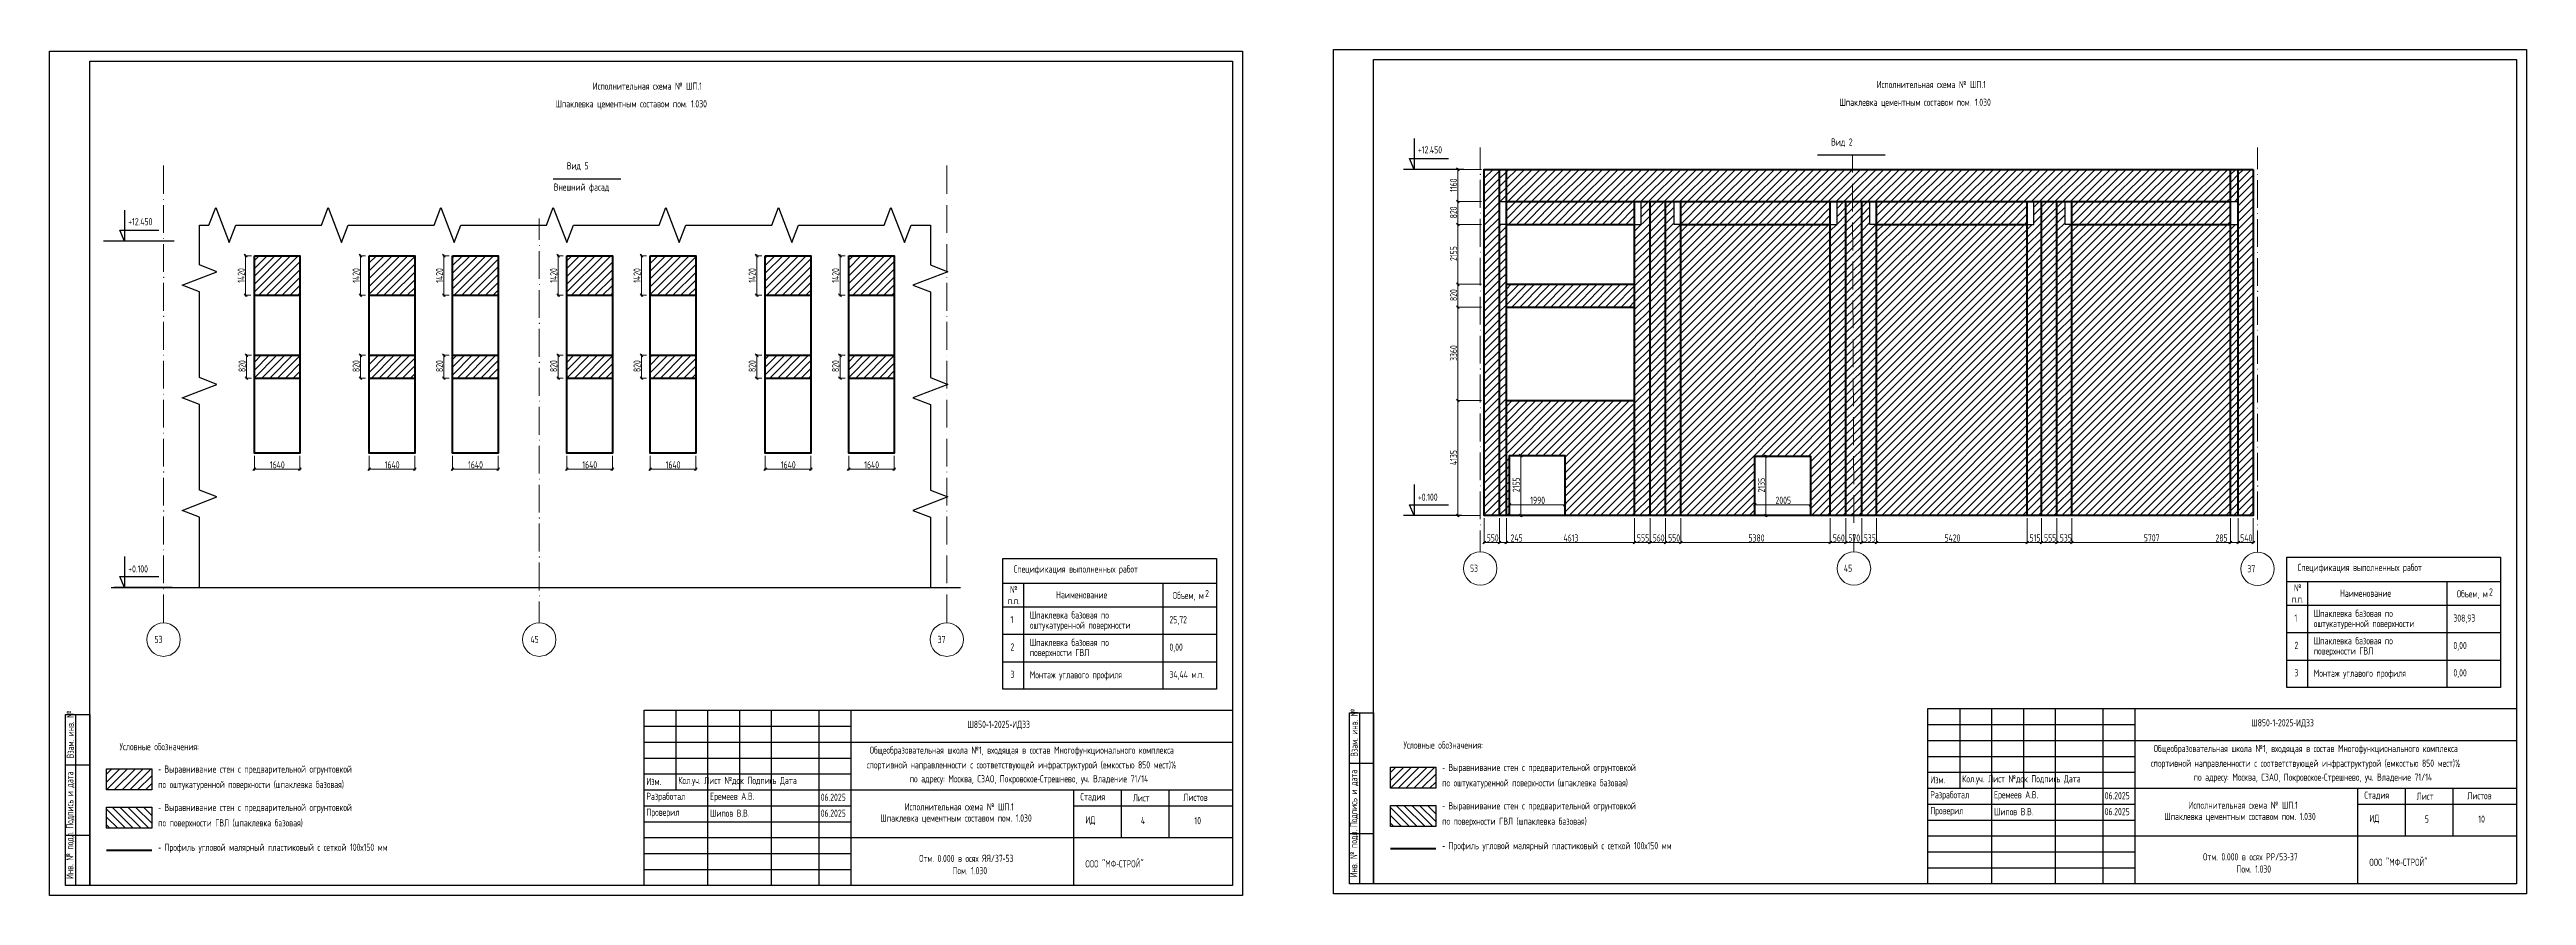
# Model space of a CAD drawing. Header units: millimetres. Extents: x 0 to 258, y 0 to 17.
# Drawn here: x 79.5 to 127.87, y 0.1 to 16.6 of the extents above; entities that cross this region are included whole.
import ezdxf

# ---------------------------------------------------------------- set-up
doc = ezdxf.new("R2010")
doc.units = ezdxf.units.MM
doc.layers.add('PDF _0', color=7, linetype='Continuous')
doc.layers.add('PDF _Текст', color=7, linetype='Continuous')
doc.layers.add('PDF _Оси-1', color=7, linetype='Continuous', true_color=0xaaaaaa)
doc.layers.add('PDF _Оси-3', color=7, linetype='Continuous', true_color=0x989898)
doc.styles.get("Standard").update_dxf_attribs({"font": 'ГОСТ тип А.ttf', "width": 0.8})

msp = doc.modelspace()

# ---------------------------------------------------------------- texts
at = {"layer": 'PDF _Текст', "char_height": 0.14, "attachment_point": 4}
for s, insert in [('Исполнительная схема № ШП.1', (115.18, 15.917)), ('Шпаклевка цементным составом пом. 1.030', (89.38, 15.521)), ('Исполнительная схема № ШП.1', (90.107, 15.886)), ('Шпаклевка цементным составом пом. 1.030', (114.452, 15.552)), ('+12.450', (106.221, 14.643)), ('Вид 2', (114.29, 14.784)), ('Вид 5', (89.6, 14.32)), ('Внешний фасад', (89.347, 13.897)), ('+12.450', (81.037, 13.242)), ('1640', (83.802, 8.497)), ('1640', (86.045, 8.497)), ('1640', (87.673, 8.497)), ('1640', (89.903, 8.497)), ('1640', (91.531, 8.497)), ('1640', (93.78, 8.497)), ('1640', (95.408, 8.497)), ('+0.100', (106.221, 7.866)), ('1990', (108.414, 7.805)), ('2005', (113.204, 7.805)), ('550', (107.564, 7.069)), ('245', (108.031, 7.069)), ('4613', (109.063, 7.069)), ('555 560 550', (110.498, 7.069)), ('5380', (112.677, 7.069)), ('560 570 535', (114.324, 7.069)), ('5420', (116.505, 7.069)), ('515 555 535', (118.165, 7.069)), ('5707', (120.396, 7.071)), ('285', (121.796, 7.069)), ('540', (122.28, 7.069)), ('+0.100', (81.037, 6.465)), ('Спецификация выполненных работ', (98.325, 6.445)), ('Спецификация выполненных работ', (123.398, 6.476)), ('п.п.', (98.212, 5.847)), ('№', (98.254, 6.065)), ('Наименование', (99.155, 5.96)), ('Объем, м', (101.434, 5.932)), ('2', (102.065, 5.985)), ('п.п.', (123.285, 5.879)), ('№', (123.327, 6.096)), ('Наименование', (124.227, 5.991)), ('Объем, м', (126.507, 5.963)), ('2', (127.138, 6.016)), ('1', (98.265, 5.478)), ('оштукатуренной поверхности', (98.642, 5.349)), ('Шпаклевка базовая по', (98.642, 5.567)), ('25,72', (101.369, 5.459)), ('1', (123.338, 5.509)), ('оштукатуренной поверхности', (123.715, 5.381)), ('Шпаклевка базовая по', (123.715, 5.599)), ('308,93', (126.442, 5.49)), ('2', (98.265, 4.943)), ('поверхности ГВЛ', (98.642, 4.815)), ('Шпаклевка базовая по', (98.642, 5.032)), ('0,00', (101.369, 4.924)), ('2', (123.338, 4.974)), ('поверхности ГВЛ', (123.715, 4.846)), ('Шпаклевка базовая по', (123.715, 5.064)), ('0,00', (126.442, 4.955)), ('3', (98.265, 4.408)), ('Монтаж углавого профиля', (98.642, 4.38)), ('34,44 м.п.', (101.369, 4.389)), ('3', (123.338, 4.439)), ('Монтаж углавого профиля', (123.715, 4.411)), ('0,00', (126.442, 4.421)), ('Ш850‐1‐2025‐ИД33', (97.423, 3.418)), ('Ш850‐1‐2025‐ИД33', (122.495, 3.449)), ('Условные обозначения:', (80.867, 2.998)), ('Общеобразовательная школа №1, входящая в состав Многофункционального комплекса', (95.515, 2.911)), ('Условные обозначения:', (105.94, 3.029)), ('Общеобразовательная школа №1, входящая в состав Многофункционального комплекса', (120.588, 2.942)), ('‐ Выравнивание стен с предварительной огрунтовкой', (81.622, 2.541)), ('спортивной направленности с соответствующей инфраструктурой (емкостью 850 мест)½', (95.46, 2.623)), ('по адресу: Москва, СЗАО, Покровское‐Стрешнево, уч. Владение 71/14', (96.297, 2.352)), ('‐ Выравнивание стен с предварительной огрунтовкой', (106.695, 2.573)), ('Изм.', (116.226, 2.352)), ('Кол.уч. Лист №док Подпись Дата', (116.849, 2.352)), ('спортивной направленности с соответствующей инфраструктурой (емкостью 850 мест)½', (120.533, 2.655)), ('по адресу: Москва, СЗАО, Покровское‐Стрешнево, уч. Владение 71/14', (121.37, 2.384)), ('по оштукатуренной поверхности (шпаклевка базовая)', (81.622, 2.241)), ('Изм.', (91.154, 2.32)), ('Разработал', (91.154, 2.01)), ('Кол.уч. Лист №док Подпись Дата', (91.777, 2.32)), ('Еремеев А.В.', (92.396, 2.01)), ('06.2025', (94.559, 2.01)), ('Стадия', (99.63, 2.01)), ('Лист', (100.653, 1.999)), ('Листов', (101.64, 2.01)), ('по оштукатуренной поверхности (шпаклевка базовая)', (106.695, 2.273)), ('Разработал', (116.226, 2.041)), ('Еремеев А.В.', (117.469, 2.041)), ('06.2025', (119.632, 2.041)), ('Стадия', (124.703, 2.041)), ('Лист', (125.725, 2.031)), ('Листов', (126.713, 2.041)), ('‐ Выравнивание стен с предварительной огрунтовкой', (81.622, 1.793)), ('по поверхности ГВЛ (шпаклевка базовая)', (81.622, 1.492)), ('Проверил', (91.154, 1.699)), ('Шипов В.В.', (92.396, 1.699)), ('06.2025', (94.559, 1.699)), ('Шпаклевка цементным составом пом. 1.030', (95.723, 1.586)), ('Исполнительная схема № ШП.1', (96.198, 1.824)), ('ИД', (99.728, 1.554)), ('4', (100.811, 1.554)), ('10', (101.856, 1.554)), ('‐ Выравнивание стен с предварительной огрунтовкой', (106.695, 1.824)), ('по поверхности ГВЛ (шпаклевка базовая)', (106.695, 1.524)), ('Проверил', (116.226, 1.73)), ('Шипов В.В.', (117.469, 1.73)), ('06.2025', (119.632, 1.73)), ('Шпаклевка цементным составом пом. 1.030', (120.796, 1.617)), ('Исполнительная схема № ШП.1', (121.27, 1.855)), ('ИД', (124.801, 1.585)), ('5', (125.884, 1.585)), ('10', (126.928, 1.585)), ('‐ Профиль угловой малярный пластиковый с сеткой 100х150 мм', (81.622, 1.015)), ('‐ Профиль угловой малярный пластиковый с сеткой 100х150 мм', (106.695, 1.047)), ('Отм. 0.000 в осях ЯЯ/37‐53', (96.481, 0.817)), ('Пом. 1.030', (97.133, 0.579)), ('ООО "МФ‐СТРОЙ"', (99.728, 0.711)), ('Отм. 0.000 в осях РР/53‐37', (121.553, 0.848)), ('Пом. 1.030', (122.206, 0.61)), ('ООО "МФ‐СТРОЙ"', (124.801, 0.742))]:
    msp.add_mtext(s, dxfattribs=dict(at, insert=insert))
at = {"layer": 'PDF _Текст', "char_height": 0.14, "attachment_point": 4, "rotation": 90}
for s, insert in [('1160', (106.916, 13.821)), ('820', (106.916, 13.306)), ('2155', (106.916, 12.474)), ('1420', (83.243, 12.049)), ('1420', (85.486, 12.049)), ('1420', (87.114, 12.049)), ('1420', (89.344, 12.049)), ('1420', (90.972, 12.049)), ('1420', (93.221, 12.049)), ('1420', (94.849, 12.049)), ('820', (106.916, 11.692)), ('3360', (106.916, 10.524)), ('820', (83.259, 10.307)), ('820', (85.486, 10.307)), ('820', (87.114, 10.307)), ('820', (89.344, 10.307)), ('820', (90.972, 10.307)), ('820', (93.221, 10.307)), ('820', (94.849, 10.307)), ('4135', (106.916, 8.492)), ('2155', (108.141, 7.962)), ('2135', (112.93, 7.957)), ('Взам. инв. №', (79.905, 2.769)), ('Взам. инв. №', (104.977, 2.801)), ('Подпись и дата', (79.905, 1.396)), ('Подпись и дата', (104.977, 1.428)), ('Инв. № подл.', (79.905, 0.416)), ('Инв. № подл.', (104.977, 0.447))]:
    msp.add_mtext(s, dxfattribs=dict(at, insert=insert))
at = {"layer": 'PDF _Текст', "color": 253, "true_color": 0xaaaaaa, "char_height": 0.14, "attachment_point": 4}
for s, insert in [('53', (107.238, 6.478)), ('45', (114.539, 6.478)), ('37', (122.418, 6.47)), ('53', (81.549, 5.09)), ('45', (88.89, 5.09)), ('37', (96.843, 5.09))]:
    msp.add_mtext(s, dxfattribs=dict(at, insert=insert))

# ---------------------------------------------------------------- linework, layer by layer
at = {"layer": 'PDF _0', "lineweight": 25}
for points in [[(79.499, 16.567), (102.796, 16.567), (102.796, 0.095), (79.499, 0.095)], [(104.572, 16.599), (127.868, 16.599), (127.868, 0.127), (104.572, 0.127)], [(80.284, 16.371), (102.599, 16.371), (102.599, 0.291), (80.284, 0.291)], [(105.356, 16.403), (127.672, 16.403), (127.672, 0.323), (105.356, 0.323)], [(102.287, 4.121), (98.116, 4.121), (98.116, 6.666), (102.287, 6.666)], [(127.359, 4.153), (123.188, 4.153), (123.188, 6.698), (127.359, 6.698)], [(79.813, 3.625), (80.284, 3.625), (80.284, 0.291), (79.813, 0.291)], [(91.108, 3.708), (102.599, 3.708), (102.599, 0.291), (91.108, 0.291)], [(104.886, 3.656), (105.356, 3.656), (105.356, 0.323), (104.886, 0.323)], [(116.18, 3.739), (127.672, 3.739), (127.672, 0.323), (116.18, 0.323)], [(80.61, 2.567), (81.495, 2.567), (81.495, 2.155), (80.61, 2.155)], [(105.683, 2.599), (106.568, 2.599), (106.568, 2.186), (105.683, 2.186)], [(80.61, 1.819), (81.495, 1.819), (81.495, 1.406), (80.61, 1.406)], [(105.683, 1.85), (106.568, 1.85), (106.568, 1.437), (105.683, 1.437)]]:
    msp.add_lwpolyline(points, close=True, dxfattribs=at)
for points in [[(106.148, 14.865), (106.148, 14.262), (106.057, 14.473), (106.819, 14.473)], [(114.021, 14.543), (115.346, 14.543)], [(89.331, 14.079), (90.656, 14.079)], [(107.12, 14.262), (105.939, 14.262)], [(107.949, 13.188), (107.816, 13.188), (107.816, 13.633), (107.949, 13.633)], [(110.452, 13.188), (110.582, 13.188), (110.582, 13.633)], [(111.355, 13.188), (111.225, 13.188), (111.225, 13.633)], [(114.274, 13.188), (114.405, 13.188), (114.405, 13.633)], [(115.178, 13.188), (115.048, 13.188), (115.048, 13.633)], [(118.119, 13.188), (118.249, 13.188), (118.249, 13.633)], [(118.99, 13.188), (118.859, 13.188), (118.859, 13.633)], [(122.086, 13.633), (122.241, 13.633)], [(80.964, 13.464), (80.964, 12.861), (80.872, 13.072), (81.634, 13.072)], [(82.428, 6.106), (82.428, 7.478), (82.088, 7.608), (82.769, 7.87), (82.428, 8), (82.428, 8.304), (82.428, 9.675), (82.088, 9.806), (82.769, 10.067), (82.428, 10.198), (82.428, 10.501), (82.428, 11.873), (82.088, 12.004), (82.769, 12.265), (82.428, 12.396), (82.428, 13.176), (82.613, 13.176), (82.744, 13.517), (83.005, 12.836), (83.136, 13.176), (84.508, 13.176), (84.811, 13.176), (84.942, 13.517), (85.203, 12.836), (85.334, 13.176), (86.705, 13.176), (87.009, 13.176), (87.139, 13.517), (87.401, 12.836), (87.531, 13.176), (88.903, 13.176), (89.206, 13.176), (89.337, 13.517), (89.598, 12.836), (89.729, 13.176), (91.101, 13.176), (91.404, 13.176), (91.535, 13.517), (91.796, 12.836), (91.927, 13.176), (93.299, 13.176), (93.602, 13.176), (93.733, 13.517), (93.994, 12.836), (94.125, 13.176), (95.496, 13.176), (95.8, 13.176), (95.93, 13.517), (96.192, 12.836), (96.322, 13.176), (96.7, 13.176), (96.7, 12.396), (97.04, 12.265), (96.359, 12.004), (96.7, 11.873), (96.7, 10.501), (96.7, 10.198), (97.04, 10.067), (96.359, 9.806), (96.7, 9.675), (96.7, 8.304), (96.7, 8), (97.04, 7.87), (96.359, 7.608), (96.7, 7.478), (96.7, 6.106)], [(122.086, 13.188), (122.241, 13.188)], [(81.936, 12.861), (80.551, 12.861)], [(106.148, 8.11), (106.148, 7.507), (106.057, 7.717), (106.819, 7.717)], [(107.081, 7.507), (105.939, 7.507)], [(114.578, 7.507), (114.887, 7.507)], [(80.964, 6.709), (80.964, 6.106), (80.872, 6.316), (81.634, 6.316)], [(80.704, 6.106), (97.291, 6.106)], [(81.897, 6.106), (80.754, 6.106)], [(98.116, 6.186), (102.287, 6.186)], [(98.519, 6.186), (98.519, 4.121)], [(101.239, 6.186), (101.239, 4.121)], [(123.188, 6.217), (127.359, 6.217)], [(123.591, 6.217), (123.591, 4.153)], [(126.311, 6.217), (126.311, 4.153)], [(98.116, 5.726), (102.287, 5.726)], [(123.188, 5.757), (127.359, 5.757)], [(98.116, 5.191), (102.287, 5.191)], [(123.188, 5.222), (127.359, 5.222)], [(98.116, 4.656), (102.287, 4.656)], [(123.188, 4.687), (127.359, 4.687)], [(80.009, 3.625), (80.009, 0.291)], [(91.108, 3.397), (95.145, 3.397)], [(91.729, 3.708), (91.729, 2.155)], [(92.35, 3.708), (92.35, 0.291)], [(92.971, 3.708), (92.971, 2.155)], [(93.592, 3.708), (93.592, 0.291)], [(94.524, 3.708), (94.524, 0.291)], [(95.145, 3.708), (95.145, 0.291)], [(105.082, 3.656), (105.082, 0.323)], [(116.18, 3.429), (120.218, 3.429)], [(116.802, 3.739), (116.802, 2.186)], [(117.423, 3.739), (117.423, 0.323)], [(118.044, 3.739), (118.044, 2.186)], [(118.665, 3.739), (118.665, 0.323)], [(119.597, 3.739), (119.597, 0.323)], [(120.218, 3.739), (120.218, 0.323)], [(91.108, 3.087), (102.599, 3.087)], [(116.18, 3.118), (127.672, 3.118)], [(79.813, 2.644), (80.284, 2.644)], [(91.108, 2.776), (95.145, 2.776)], [(91.108, 2.465), (95.145, 2.465)], [(104.886, 2.676), (105.356, 2.676)], [(116.18, 2.807), (120.218, 2.807)], [(116.18, 2.497), (120.218, 2.497)], [(91.108, 2.155), (102.599, 2.155)], [(99.494, 2.155), (99.494, 0.291)], [(100.425, 2.155), (100.425, 1.223)], [(101.357, 2.155), (101.357, 1.223)], [(116.18, 2.186), (127.672, 2.186)], [(124.566, 2.186), (124.566, 0.323)], [(125.498, 2.186), (125.498, 1.255)], [(126.43, 2.186), (126.43, 1.255)], [(91.108, 1.844), (95.145, 1.844)], [(91.108, 1.534), (95.145, 1.534)], [(99.494, 1.844), (102.599, 1.844)], [(116.18, 1.876), (120.218, 1.876)], [(116.18, 1.565), (120.218, 1.565)], [(124.566, 1.876), (127.672, 1.876)], [(79.813, 1.272), (80.284, 1.272)], [(91.108, 1.223), (102.599, 1.223)], [(104.886, 1.303), (105.356, 1.303)], [(116.18, 1.255), (127.672, 1.255)], [(91.108, 0.912), (95.145, 0.912)], [(91.108, 0.602), (95.145, 0.602)], [(116.18, 0.944), (120.218, 0.944)], [(116.18, 0.633), (120.218, 0.633)]]:
    msp.add_lwpolyline(points, dxfattribs=at)
at = {"layer": 'PDF _0', "lineweight": 13}
for points in [[(107.029, 14.235), (106.975, 14.29)], [(107.463, 14.262), (106.981, 14.262)], [(107.002, 13.611), (107.002, 14.284)], [(107.002, 13.655), (107.002, 13.166)], [(107.002, 13.21), (107.002, 11.997)], [(83.357, 12.549), (83.302, 12.604)], [(83.444, 12.576), (83.308, 12.576)], [(83.329, 12.598), (83.329, 11.784)], [(85.6, 12.549), (85.546, 12.604)], [(85.672, 12.576), (85.551, 12.576)], [(85.573, 12.598), (85.573, 11.784)], [(87.228, 12.549), (87.174, 12.604)], [(87.3, 12.576), (87.179, 12.576)], [(87.201, 12.598), (87.201, 11.784)], [(89.458, 12.549), (89.404, 12.604)], [(89.53, 12.576), (89.409, 12.576)], [(89.431, 12.598), (89.431, 11.784)], [(91.086, 12.549), (91.032, 12.604)], [(91.158, 12.576), (91.037, 12.576)], [(91.059, 12.598), (91.059, 11.784)], [(93.335, 12.549), (93.281, 12.604)], [(93.407, 12.576), (93.286, 12.576)], [(93.308, 12.598), (93.308, 11.784)], [(94.963, 12.549), (94.909, 12.604)], [(95.034, 12.576), (94.914, 12.576)], [(94.936, 12.598), (94.936, 11.784)], [(83.302, 11.833), (83.357, 11.779)], [(83.428, 11.806), (83.308, 11.806)], [(85.546, 11.833), (85.6, 11.779)], [(85.672, 11.806), (85.551, 11.806)], [(87.174, 11.833), (87.228, 11.779)], [(87.3, 11.806), (87.179, 11.806)], [(89.404, 11.833), (89.458, 11.779)], [(89.53, 11.806), (89.409, 11.806)], [(91.032, 11.833), (91.086, 11.779)], [(91.158, 11.806), (91.037, 11.806)], [(93.281, 11.833), (93.335, 11.779)], [(93.407, 11.806), (93.286, 11.806)], [(94.909, 11.833), (94.963, 11.779)], [(95.034, 11.806), (94.914, 11.806)], [(107.002, 12.04), (107.002, 11.552)], [(107.002, 11.596), (107.002, 9.729)], [(83.373, 10.607), (83.319, 10.661)], [(83.346, 10.656), (83.346, 10.167)], [(85.6, 10.607), (85.546, 10.661)], [(85.573, 10.656), (85.573, 10.167)], [(87.228, 10.607), (87.174, 10.661)], [(87.201, 10.656), (87.201, 10.167)], [(89.458, 10.607), (89.404, 10.661)], [(89.431, 10.656), (89.431, 10.167)], [(91.086, 10.607), (91.032, 10.661)], [(91.059, 10.656), (91.059, 10.167)], [(93.335, 10.607), (93.281, 10.661)], [(93.308, 10.656), (93.308, 10.167)], [(94.963, 10.607), (94.909, 10.661)], [(94.936, 10.656), (94.936, 10.167)], [(83.319, 10.216), (83.373, 10.162)], [(83.444, 10.634), (83.324, 10.634)], [(83.444, 10.189), (83.324, 10.189)], [(85.546, 10.216), (85.6, 10.162)], [(85.672, 10.634), (85.551, 10.634)], [(85.672, 10.189), (85.551, 10.189)], [(87.174, 10.216), (87.228, 10.162)], [(87.3, 10.634), (87.179, 10.634)], [(87.3, 10.189), (87.179, 10.189)], [(89.404, 10.216), (89.458, 10.162)], [(89.53, 10.634), (89.409, 10.634)], [(89.53, 10.189), (89.409, 10.189)], [(91.032, 10.216), (91.086, 10.162)], [(91.158, 10.634), (91.037, 10.634)], [(91.158, 10.189), (91.037, 10.189)], [(93.281, 10.216), (93.335, 10.162)], [(93.407, 10.634), (93.286, 10.634)], [(93.407, 10.189), (93.286, 10.189)], [(94.909, 10.216), (94.963, 10.162)], [(95.034, 10.634), (94.914, 10.634)], [(95.034, 10.189), (94.914, 10.189)], [(107.002, 9.772), (107.002, 7.485)], [(83.526, 8.438), (83.472, 8.383)], [(83.477, 8.411), (84.41, 8.411)], [(83.499, 8.67), (83.499, 8.389)], [(84.361, 8.383), (84.416, 8.438)], [(84.389, 8.67), (84.389, 8.389)], [(85.769, 8.438), (85.715, 8.383)], [(85.721, 8.411), (86.654, 8.411)], [(85.742, 8.67), (85.742, 8.389)], [(86.605, 8.383), (86.659, 8.438)], [(86.632, 8.67), (86.632, 8.389)], [(87.397, 8.438), (87.343, 8.383)], [(87.348, 8.411), (88.282, 8.411)], [(87.37, 8.67), (87.37, 8.389)], [(88.233, 8.383), (88.287, 8.438)], [(88.26, 8.67), (88.26, 8.389)], [(89.627, 8.438), (89.573, 8.383)], [(89.579, 8.411), (90.512, 8.411)], [(89.6, 8.67), (89.6, 8.389)], [(90.463, 8.383), (90.517, 8.438)], [(90.49, 8.67), (90.49, 8.389)], [(91.255, 8.438), (91.201, 8.383)], [(91.206, 8.411), (92.14, 8.411)], [(91.228, 8.67), (91.228, 8.389)], [(92.091, 8.383), (92.145, 8.438)], [(92.118, 8.67), (92.118, 8.389)], [(93.504, 8.438), (93.45, 8.383)], [(93.455, 8.411), (94.389, 8.411)], [(93.477, 8.67), (93.477, 8.389)], [(94.34, 8.383), (94.394, 8.438)], [(94.367, 8.67), (94.367, 8.389)], [(95.132, 8.438), (95.078, 8.383)], [(95.083, 8.411), (96.017, 8.411)], [(95.105, 8.67), (95.105, 8.389)], [(95.968, 8.383), (96.022, 8.438)], [(95.995, 8.67), (95.995, 8.389)], [(108.065, 8.676), (108.25, 8.676)], [(108.255, 8.649), (108.201, 8.703)], [(108.228, 7.485), (108.228, 8.698)], [(112.854, 8.665), (113.038, 8.665)], [(113.043, 8.638), (112.989, 8.693)], [(113.016, 7.485), (113.016, 8.687)], [(108.038, 7.745), (107.984, 7.69)], [(108.011, 7.561), (108.011, 7.739)], [(109.064, 7.69), (109.118, 7.745)], [(109.091, 7.561), (109.091, 7.739)], [(112.827, 7.745), (112.772, 7.69)], [(112.799, 7.561), (112.799, 7.739)], [(113.86, 7.69), (113.915, 7.745)], [(113.887, 7.561), (113.887, 7.739)], [(106.975, 7.534), (107.029, 7.48)], [(107.446, 7.507), (106.981, 7.507)], [(107.517, 7.453), (107.517, 6.961)], [(107.989, 7.718), (109.112, 7.718)], [(108.065, 7.507), (108.25, 7.507)], [(108.201, 7.534), (108.255, 7.48)], [(111.355, 6.961), (111.355, 7.453), (111.355, 6.961)], [(112.778, 7.718), (113.909, 7.718)], [(112.854, 7.507), (113.038, 7.507)], [(112.989, 7.534), (113.043, 7.48)], [(122.534, 7.453), (122.534, 6.961)], [(107.544, 7.009), (107.49, 6.955)], [(107.496, 6.982), (107.837, 6.982)], [(107.794, 6.982), (107.949, 6.982), (108.277, 6.982)], [(107.927, 6.982), (110.473, 6.982)], [(110.43, 6.982), (110.774, 6.982)], [(110.731, 6.982), (111.078, 6.982)], [(111.035, 6.982), (111.377, 6.982)], [(111.328, 6.955), (111.382, 7.009)], [(111.382, 7.009), (111.328, 6.955)], [(111.333, 6.982), (114.296, 6.982)], [(114.253, 6.982), (114.6, 6.982)], [(114.556, 6.982), (114.909, 6.982)], [(114.866, 6.982), (115.199, 6.982)], [(115.156, 6.982), (118.14, 6.982)], [(118.097, 6.982), (118.42, 6.982)], [(118.376, 6.982), (118.721, 6.982)], [(118.678, 6.982), (119.011, 6.982)], [(118.968, 6.982), (122.108, 6.982)], [(122.086, 6.982), (121.767, 6.982)], [(122.064, 6.982), (122.241, 6.982)], [(122.219, 6.982), (122.556, 6.982)], [(122.507, 6.955), (122.561, 7.009)]]:
    msp.add_lwpolyline(points, dxfattribs=at)
at = {"layer": 'PDF _0', "color": 92, "lineweight": 30, "true_color": 0x00dd00}
for points in [[(107.517, 14.24), (107.539, 14.262)], [(107.517, 14.088), (107.692, 14.262)], [(107.517, 13.935), (107.816, 14.234), (107.845, 14.262)], [(107.517, 13.783), (107.816, 14.081), (107.949, 14.214), (107.997, 14.262)], [(107.517, 13.63), (107.816, 13.928), (107.949, 14.061), (108.15, 14.262)], [(107.517, 13.477), (107.816, 13.776), (107.949, 13.909), (108.302, 14.262)], [(107.826, 13.633), (107.949, 13.756), (108.455, 14.262)], [(107.949, 13.603), (107.978, 13.633), (108.608, 14.262)], [(107.949, 13.451), (108.131, 13.633), (108.76, 14.262)], [(107.949, 13.298), (108.283, 13.633), (108.913, 14.262)], [(107.991, 13.188), (108.436, 13.633), (109.065, 14.262)], [(108.144, 13.188), (108.589, 13.633), (109.218, 14.262)], [(108.296, 13.188), (108.741, 13.633), (109.371, 14.262)], [(108.449, 13.188), (108.894, 13.633), (109.523, 14.262)], [(108.601, 13.188), (109.046, 13.633), (109.676, 14.262)], [(108.754, 13.188), (109.199, 13.633), (109.828, 14.262)], [(108.907, 13.188), (109.352, 13.633), (109.981, 14.262)], [(109.059, 13.188), (109.504, 13.633), (110.134, 14.262)], [(109.091, 7.726), (110.452, 9.086), (110.753, 9.388), (111.057, 9.691), (111.355, 9.99), (114.274, 12.909), (114.578, 13.213), (114.71, 13.345), (114.887, 13.522), (114.998, 13.633), (115.628, 14.262)], [(109.212, 13.188), (109.657, 13.633), (110.286, 14.262)], [(109.365, 13.188), (109.809, 13.633), (110.439, 14.262)], [(109.517, 13.188), (109.962, 13.633), (110.591, 14.262)], [(109.635, 7.507), (110.452, 8.323), (110.753, 8.625), (111.057, 8.928), (111.355, 9.227), (114.274, 12.146), (114.578, 12.45), (114.713, 12.585), (114.887, 12.759), (115.178, 13.05), (115.316, 13.188), (115.761, 13.633), (116.391, 14.262)], [(109.67, 13.188), (110.115, 13.633), (110.744, 14.262)], [(109.788, 7.507), (110.452, 8.171), (110.753, 8.472), (111.057, 8.776), (111.355, 9.074), (114.274, 11.993), (114.578, 12.297), (114.713, 12.433), (114.887, 12.607), (115.178, 12.897), (115.469, 13.188), (115.914, 13.633), (116.543, 14.262)], [(109.822, 13.188), (110.267, 13.633), (110.897, 14.262)], [(109.94, 7.507), (110.452, 8.018), (110.753, 8.319), (111.057, 8.623), (111.355, 8.922), (114.274, 11.841), (114.578, 12.145), (114.714, 12.281), (114.887, 12.454), (115.178, 12.744), (115.622, 13.188), (116.066, 13.633), (116.696, 14.262)], [(109.975, 13.188), (110.42, 13.633), (111.049, 14.262)], [(110.039, 11.574), (110.452, 11.986), (110.753, 12.287), (111.057, 12.591), (111.355, 12.89), (111.654, 13.188), (112.099, 13.633), (112.728, 14.262)], [(110.093, 7.507), (110.452, 7.866), (110.753, 8.167), (111.057, 8.471), (111.355, 8.769), (114.274, 11.688), (114.578, 11.992), (114.715, 12.129), (114.887, 12.301), (115.178, 12.592), (115.774, 13.188), (116.219, 13.633), (116.848, 14.262)], [(110.192, 11.574), (110.452, 11.833), (110.753, 12.135), (111.057, 12.438), (111.355, 12.737), (111.806, 13.188), (112.251, 13.633), (112.881, 14.262)], [(110.246, 7.507), (110.452, 7.713), (110.753, 8.014), (111.057, 8.318), (111.355, 8.616), (114.274, 11.536), (114.578, 11.84), (114.715, 11.977), (114.887, 12.149), (115.178, 12.439), (115.927, 13.188), (116.372, 13.633), (117.001, 14.262)], [(110.345, 11.574), (110.452, 11.681), (110.753, 11.982), (111.057, 12.286), (111.355, 12.584), (111.959, 13.188), (112.404, 13.633), (113.033, 14.262)], [(110.398, 7.507), (110.452, 7.56), (110.753, 7.862), (111.057, 8.165), (111.355, 8.464), (114.274, 11.383), (114.578, 11.687), (114.716, 11.825), (114.887, 11.996), (115.178, 12.286), (116.079, 13.188), (116.524, 13.633), (117.154, 14.262)], [(110.452, 13.054), (110.753, 13.355), (111.03, 13.633), (111.66, 14.262)], [(110.452, 12.902), (110.753, 13.203), (111.057, 13.507), (111.183, 13.633), (111.812, 14.262)], [(110.452, 12.139), (110.753, 12.44), (111.057, 12.744), (111.355, 13.042), (111.501, 13.188), (111.946, 13.633), (112.575, 14.262)], [(110.452, 11.528), (110.753, 11.829), (111.057, 12.133), (111.355, 12.432), (112.112, 13.188), (112.556, 13.633), (113.186, 14.262)], [(110.452, 11.376), (110.753, 11.677), (111.057, 11.981), (111.355, 12.279), (112.264, 13.188), (112.709, 13.633), (113.338, 14.262)], [(110.452, 11.223), (110.753, 11.524), (111.057, 11.828), (111.355, 12.126), (112.417, 13.188), (112.862, 13.633), (113.491, 14.262)], [(110.452, 11.07), (110.753, 11.372), (111.057, 11.675), (111.355, 11.974), (112.569, 13.188), (113.014, 13.633), (113.644, 14.262)], [(110.452, 10.918), (110.753, 11.219), (111.057, 11.523), (111.355, 11.821), (112.722, 13.188), (113.167, 13.633), (113.796, 14.262)], [(110.452, 10.765), (110.753, 11.066), (111.057, 11.37), (111.355, 11.669), (112.875, 13.188), (113.319, 13.633), (113.949, 14.262)], [(110.452, 10.613), (110.753, 10.914), (111.057, 11.218), (111.355, 11.516), (113.027, 13.188), (113.472, 13.633), (114.102, 14.262)], [(110.452, 10.46), (110.753, 10.761), (111.057, 11.065), (111.355, 11.363), (113.18, 13.188), (113.625, 13.633), (114.254, 14.262)], [(110.452, 10.307), (110.753, 10.609), (111.057, 10.912), (111.355, 11.211), (113.332, 13.188), (113.777, 13.633), (114.407, 14.262)], [(110.452, 10.155), (110.753, 10.456), (111.057, 10.76), (111.355, 11.058), (113.485, 13.188), (113.93, 13.633), (114.559, 14.262)], [(110.452, 10.002), (110.753, 10.303), (111.057, 10.607), (111.355, 10.906), (113.638, 13.188), (114.083, 13.633), (114.706, 14.257), (114.712, 14.262)], [(110.452, 9.85), (110.753, 10.151), (111.057, 10.455), (111.355, 10.753), (113.79, 13.188), (114.235, 13.633), (114.707, 14.105), (114.865, 14.262)], [(110.551, 7.507), (110.753, 7.709), (111.057, 8.013), (111.355, 8.311), (114.274, 11.23), (114.578, 11.534), (114.716, 11.673), (114.887, 11.844), (115.178, 12.134), (116.232, 13.188), (116.677, 13.633), (117.306, 14.262)], [(110.573, 13.633), (111.202, 14.262)], [(110.582, 13.49), (110.725, 13.633), (111.355, 14.262)], [(110.582, 13.337), (110.753, 13.508), (110.878, 13.633), (111.507, 14.262)], [(110.704, 7.507), (110.753, 7.556), (111.057, 7.86), (111.355, 8.159), (114.274, 11.078), (114.578, 11.382), (114.717, 11.521), (114.887, 11.691), (115.178, 11.981), (116.385, 13.188), (116.83, 13.633), (117.459, 14.262)], [(110.856, 7.507), (111.057, 7.708), (111.355, 8.006), (114.274, 10.925), (114.578, 11.229), (114.718, 11.369), (114.887, 11.538), (115.178, 11.829), (116.537, 13.188), (116.982, 13.633), (117.612, 14.262)], [(111.009, 7.507), (111.057, 7.555), (111.355, 7.853), (114.274, 10.773), (114.578, 11.076), (114.718, 11.217), (114.887, 11.386), (115.178, 11.676), (116.69, 13.188), (117.135, 13.633), (117.764, 14.262)], [(111.161, 7.507), (111.355, 7.701), (114.274, 10.62), (114.578, 10.924), (114.719, 11.065), (114.887, 11.233), (115.178, 11.523), (116.842, 13.188), (117.287, 13.633), (117.917, 14.262)], [(111.314, 7.507), (111.355, 7.548), (114.274, 10.467), (114.578, 10.771), (114.719, 10.913), (114.887, 11.081), (115.178, 11.371), (116.995, 13.188), (117.44, 13.633), (118.069, 14.262)], [(111.336, 13.633), (111.965, 14.262)], [(111.355, 13.5), (111.488, 13.633), (112.118, 14.262)], [(111.355, 13.347), (111.641, 13.633), (112.27, 14.262)], [(111.355, 13.195), (111.793, 13.633), (112.423, 14.262)], [(111.467, 7.507), (114.274, 10.315), (114.578, 10.619), (114.72, 10.76), (114.887, 10.928), (115.178, 11.218), (117.148, 13.188), (117.593, 13.633), (118.222, 14.262)], [(111.619, 7.507), (114.274, 10.162), (114.578, 10.466), (114.721, 10.608), (114.887, 10.775), (115.178, 11.066), (117.3, 13.188), (117.745, 13.633), (118.375, 14.262)], [(112.93, 8.665), (114.274, 10.01), (114.578, 10.313), (114.721, 10.456), (114.887, 10.623), (115.178, 10.913), (117.453, 13.188), (117.898, 13.633), (118.527, 14.262)], [(113.083, 8.665), (114.274, 9.857), (114.578, 10.161), (114.722, 10.304), (114.887, 10.47), (115.178, 10.76), (117.605, 13.188), (118.05, 13.633), (118.68, 14.262)], [(113.846, 8.665), (114.274, 9.094), (114.578, 9.398), (114.725, 9.544), (114.887, 9.707), (115.178, 9.997), (118.119, 12.938), (118.398, 13.218), (118.699, 13.519), (118.813, 13.633), (119.443, 14.262)], [(113.887, 7.944), (114.274, 8.331), (114.578, 8.635), (114.728, 8.784), (114.887, 8.944), (115.178, 9.234), (118.119, 12.175), (118.398, 12.455), (118.699, 12.756), (118.99, 13.046), (119.132, 13.188), (119.576, 13.633), (120.206, 14.262)], [(113.887, 7.791), (114.274, 8.178), (114.578, 8.482), (114.728, 8.632), (114.887, 8.791), (115.178, 9.082), (118.119, 12.023), (118.398, 12.302), (118.699, 12.603), (118.99, 12.893), (119.284, 13.188), (119.729, 13.633), (120.359, 14.262)], [(113.887, 7.639), (114.274, 8.026), (114.578, 8.329), (114.729, 8.48), (114.887, 8.639), (115.178, 8.929), (118.119, 11.87), (118.398, 12.149), (118.699, 12.451), (118.99, 12.741), (119.437, 13.188), (119.882, 13.633), (120.511, 14.262)], [(113.908, 7.507), (114.274, 7.873), (114.578, 8.177), (114.73, 8.328), (114.887, 8.486), (115.178, 8.776), (118.119, 11.717), (118.398, 11.997), (118.699, 12.298), (118.99, 12.588), (119.589, 13.188), (120.034, 13.633), (120.664, 14.262)], [(114.061, 7.507), (114.274, 7.72), (114.578, 8.024), (114.73, 8.176), (114.887, 8.334), (115.178, 8.624), (118.119, 11.565), (118.398, 11.844), (118.699, 12.145), (118.99, 12.436), (119.742, 13.188), (120.187, 13.633), (120.816, 14.262)], [(114.214, 7.507), (114.274, 7.568), (114.578, 7.872), (114.731, 8.024), (114.887, 8.181), (115.178, 8.471), (118.119, 11.412), (118.398, 11.692), (118.699, 11.993), (118.99, 12.283), (119.895, 13.188), (120.34, 13.633), (120.969, 14.262)], [(114.366, 7.507), (114.578, 7.719), (114.731, 7.872), (114.887, 8.028), (115.178, 8.319), (118.119, 11.26), (118.398, 11.539), (118.699, 11.84), (118.99, 12.13), (120.047, 13.188), (120.492, 13.633), (121.122, 14.262)], [(114.388, 13.633), (114.708, 13.953), (115.017, 14.262)], [(114.405, 13.497), (114.54, 13.633), (114.708, 13.801), (115.17, 14.262)], [(114.405, 13.345), (114.578, 13.518), (114.693, 13.633), (114.709, 13.649), (115.322, 14.262)], [(114.405, 13.192), (114.578, 13.366), (114.709, 13.497), (114.846, 13.633), (115.475, 14.262)], [(114.519, 7.507), (114.578, 7.566), (114.732, 7.72), (114.887, 7.876), (115.178, 8.166), (118.119, 11.107), (118.398, 11.386), (118.699, 11.688), (118.99, 11.978), (120.2, 13.188), (120.645, 13.633), (121.274, 14.262)], [(114.671, 7.507), (114.732, 7.568), (114.887, 7.723), (115.178, 8.013), (118.119, 10.954), (118.398, 11.234), (118.699, 11.535), (118.99, 11.825), (120.352, 13.188), (120.797, 13.633), (121.427, 14.262)], [(114.824, 7.507), (114.887, 7.57), (115.178, 7.861), (118.119, 10.802), (118.398, 11.081), (118.699, 11.382), (118.99, 11.673), (120.505, 13.188), (120.95, 13.633), (121.579, 14.262)], [(114.977, 7.507), (115.178, 7.708), (118.119, 10.649), (118.398, 10.929), (118.699, 11.23), (118.99, 11.52), (120.658, 13.188), (121.103, 13.633), (121.732, 14.262)], [(115.129, 7.507), (115.178, 7.556), (118.119, 10.496), (118.398, 10.776), (118.699, 11.077), (118.99, 11.367), (120.81, 13.188), (121.255, 13.633), (121.885, 14.262)], [(115.151, 13.633), (115.78, 14.262)], [(115.178, 13.507), (115.303, 13.633), (115.933, 14.262)], [(115.178, 13.355), (115.456, 13.633), (116.085, 14.262)], [(115.178, 13.202), (115.609, 13.633), (116.238, 14.262)], [(115.282, 7.507), (118.119, 10.344), (118.398, 10.623), (118.699, 10.924), (118.99, 11.215), (120.963, 13.188), (121.408, 13.633), (122.037, 14.262)], [(115.434, 7.507), (118.119, 10.191), (118.398, 10.471), (118.699, 10.772), (118.99, 11.062), (121.115, 13.188), (121.56, 13.633), (122.086, 14.159), (122.19, 14.262)], [(115.587, 7.507), (118.119, 10.039), (118.398, 10.318), (118.699, 10.619), (118.99, 10.91), (121.268, 13.188), (121.713, 13.633), (122.086, 14.006), (122.241, 14.161), (122.342, 14.262)], [(115.74, 7.507), (118.119, 9.886), (118.398, 10.165), (118.699, 10.467), (118.99, 10.757), (121.421, 13.188), (121.866, 13.633), (122.086, 13.854), (122.241, 14.008), (122.495, 14.262)], [(115.892, 7.507), (118.119, 9.733), (118.398, 10.013), (118.699, 10.314), (118.99, 10.604), (121.573, 13.188), (122.018, 13.633), (122.086, 13.701), (122.241, 13.856), (122.534, 14.149)], [(118.203, 13.633), (118.832, 14.262)], [(118.249, 13.526), (118.356, 13.633), (118.985, 14.262)], [(118.249, 13.374), (118.398, 13.523), (118.508, 13.633), (119.138, 14.262)], [(118.249, 13.221), (118.398, 13.37), (118.661, 13.633), (119.29, 14.262)], [(118.966, 13.633), (119.595, 14.262)], [(118.99, 13.504), (119.119, 13.633), (119.748, 14.262)], [(118.99, 13.351), (119.271, 13.633), (119.901, 14.262)], [(118.99, 13.199), (119.424, 13.633), (120.053, 14.262)], [(107.517, 13.325), (107.816, 13.623)], [(113.235, 8.665), (114.274, 9.704), (114.578, 10.008), (114.722, 10.152), (114.887, 10.317), (115.178, 10.608), (117.758, 13.188), (118.119, 13.549)], [(116.045, 7.507), (118.119, 9.581), (118.398, 9.86), (118.699, 10.161), (118.99, 10.452), (121.726, 13.188), (122.086, 13.548)], [(122.171, 13.633), (122.241, 13.703), (122.534, 13.996)], [(122.241, 13.55), (122.534, 13.843)], [(122.241, 13.398), (122.534, 13.691)], [(107.517, 13.172), (107.816, 13.471)], [(107.517, 13.02), (107.816, 13.318)], [(107.517, 12.867), (107.816, 13.165), (107.838, 13.188)], [(107.517, 12.714), (107.816, 13.013), (107.949, 13.146)], [(109.091, 7.573), (110.452, 8.934), (110.753, 9.235), (111.057, 9.539), (111.355, 9.837), (114.274, 12.757), (114.578, 13.06), (114.711, 13.193), (114.887, 13.37), (115.048, 13.53)], [(109.091, 8.336), (110.452, 9.697), (110.753, 9.998), (111.057, 10.302), (111.355, 10.6), (113.943, 13.188), (114.274, 13.52)], [(109.091, 8.183), (110.452, 9.544), (110.753, 9.845), (111.057, 10.149), (111.355, 10.448), (114.095, 13.188), (114.274, 13.367)], [(109.091, 8.031), (110.452, 9.392), (110.753, 9.693), (111.057, 9.997), (111.355, 10.295), (114.248, 13.188), (114.274, 13.214)], [(109.091, 7.878), (110.452, 9.239), (110.753, 9.54), (111.057, 9.844), (111.355, 10.143), (114.274, 13.062), (114.401, 13.188)], [(109.177, 7.507), (110.452, 8.781), (110.753, 9.082), (111.057, 9.386), (111.355, 9.685), (114.274, 12.604), (114.578, 12.908), (114.711, 13.041), (114.887, 13.217), (115.048, 13.377)], [(109.33, 7.507), (110.452, 8.629), (110.753, 8.93), (111.057, 9.234), (111.355, 9.532), (114.274, 12.451), (114.578, 12.755), (114.712, 12.889), (114.887, 13.064), (115.048, 13.225)], [(109.483, 7.507), (110.452, 8.476), (110.753, 8.777), (111.057, 9.081), (111.355, 9.379), (114.274, 12.299), (114.578, 12.603), (114.712, 12.737), (114.887, 12.912), (115.164, 13.188)], [(110.128, 13.188), (110.452, 13.512)], [(110.28, 13.188), (110.452, 13.36)], [(110.433, 13.188), (110.452, 13.207)], [(110.452, 12.749), (110.753, 13.05), (111.057, 13.354), (111.225, 13.522)], [(110.452, 12.597), (110.753, 12.898), (111.057, 13.202), (111.225, 13.37)], [(110.452, 12.444), (110.753, 12.745), (111.057, 13.049), (111.225, 13.217)], [(110.452, 12.291), (110.753, 12.592), (111.057, 12.896), (111.348, 13.188)], [(113.388, 8.665), (114.274, 9.552), (114.578, 9.856), (114.723, 10), (114.887, 10.165), (115.178, 10.455), (117.911, 13.188), (118.119, 13.396)], [(113.541, 8.665), (114.274, 9.399), (114.578, 9.703), (114.724, 9.848), (114.887, 10.012), (115.178, 10.303), (118.063, 13.188), (118.119, 13.243)], [(113.693, 8.665), (114.274, 9.246), (114.578, 9.55), (114.724, 9.696), (114.887, 9.86), (115.178, 10.15), (118.119, 13.091), (118.216, 13.188)], [(113.887, 8.554), (114.274, 8.941), (114.578, 9.245), (114.725, 9.392), (114.887, 9.554), (115.178, 9.845), (118.119, 12.786), (118.398, 13.065), (118.699, 13.366), (118.859, 13.526)], [(113.887, 8.402), (114.274, 8.789), (114.578, 9.093), (114.726, 9.24), (114.887, 9.402), (115.178, 9.692), (118.119, 12.633), (118.398, 12.912), (118.699, 13.214), (118.859, 13.374)], [(113.887, 8.249), (114.274, 8.636), (114.578, 8.94), (114.727, 9.088), (114.887, 9.249), (115.178, 9.539), (118.119, 12.48), (118.398, 12.76), (118.699, 13.061), (118.859, 13.221)], [(113.887, 8.097), (114.274, 8.483), (114.578, 8.787), (114.727, 8.936), (114.887, 9.097), (115.178, 9.387), (118.119, 12.328), (118.398, 12.607), (118.699, 12.908), (118.979, 13.188)], [(116.197, 7.507), (118.119, 9.428), (118.398, 9.708), (118.699, 10.009), (118.99, 10.299), (121.879, 13.188), (122.086, 13.396)], [(116.35, 7.507), (118.119, 9.276), (118.398, 9.555), (118.699, 9.856), (118.99, 10.146), (122.031, 13.188), (122.086, 13.243)], [(116.503, 7.507), (118.119, 9.123), (118.398, 9.402), (118.699, 9.704), (118.99, 9.994), (122.086, 13.091), (122.184, 13.188)], [(116.655, 7.507), (118.119, 8.97), (118.398, 9.25), (118.699, 9.551), (118.99, 9.841), (122.086, 12.938), (122.241, 13.093), (122.534, 13.386)], [(116.808, 7.507), (118.119, 8.818), (118.398, 9.097), (118.699, 9.398), (118.99, 9.689), (122.086, 12.785), (122.241, 12.94), (122.534, 13.233)], [(116.961, 7.507), (118.119, 8.665), (118.398, 8.945), (118.699, 9.246), (118.99, 9.536), (122.086, 12.633), (122.241, 12.787), (122.534, 13.08)], [(122.241, 13.245), (122.534, 13.538)], [(83.499, 12.482), (83.593, 12.576)], [(83.499, 12.329), (83.746, 12.576)], [(83.499, 12.177), (83.898, 12.576)], [(83.499, 12.024), (84.051, 12.576)], [(83.499, 11.872), (84.204, 12.576)], [(83.586, 11.806), (84.356, 12.576)], [(85.742, 12.437), (85.882, 12.576)], [(85.742, 12.284), (86.035, 12.576)], [(85.742, 12.131), (86.187, 12.576)], [(85.742, 11.979), (86.34, 12.576)], [(85.742, 11.826), (86.493, 12.576)], [(87.37, 12.538), (87.408, 12.576)], [(87.37, 12.386), (87.561, 12.576)], [(87.37, 12.233), (87.714, 12.576)], [(87.37, 12.08), (87.866, 12.576)], [(87.37, 11.928), (88.019, 12.576)], [(87.401, 11.806), (88.171, 12.576)], [(89.6, 12.479), (89.697, 12.576)], [(89.6, 12.327), (89.85, 12.576)], [(89.6, 12.174), (90.003, 12.576)], [(89.6, 12.021), (90.155, 12.576)], [(89.6, 11.869), (90.308, 12.576)], [(89.69, 11.806), (90.461, 12.576)], [(91.228, 12.428), (91.376, 12.576)], [(91.228, 12.276), (91.529, 12.576)], [(91.228, 12.123), (91.681, 12.576)], [(91.228, 11.971), (91.834, 12.576)], [(91.228, 11.818), (91.987, 12.576)], [(93.477, 12.541), (93.513, 12.576)], [(93.477, 12.388), (93.665, 12.576)], [(93.477, 12.236), (93.818, 12.576)], [(93.477, 12.083), (93.971, 12.576)], [(93.477, 11.93), (94.123, 12.576)], [(93.505, 11.806), (94.276, 12.576)], [(95.105, 12.49), (95.191, 12.576)], [(95.105, 12.337), (95.344, 12.576)], [(95.105, 12.185), (95.497, 12.576)], [(95.105, 12.032), (95.649, 12.576)], [(95.105, 11.88), (95.802, 12.576)], [(95.184, 11.806), (95.954, 12.576)], [(107.517, 12.562), (107.816, 12.86), (107.949, 12.993)], [(107.517, 12.409), (107.816, 12.708), (107.949, 12.84)], [(107.517, 12.256), (107.816, 12.555), (107.949, 12.688)], [(117.113, 7.507), (118.119, 8.513), (118.398, 8.792), (118.699, 9.093), (118.99, 9.383), (122.086, 12.48), (122.241, 12.635), (122.534, 12.928)], [(117.266, 7.507), (118.119, 8.36), (118.398, 8.639), (118.699, 8.941), (118.99, 9.231), (122.086, 12.327), (122.241, 12.482), (122.534, 12.775)], [(117.418, 7.507), (118.119, 8.207), (118.398, 8.487), (118.699, 8.788), (118.99, 9.078), (122.086, 12.175), (122.241, 12.33), (122.534, 12.623)], [(83.738, 11.806), (84.389, 12.456)], [(83.891, 11.806), (84.389, 12.304)], [(84.043, 11.806), (84.389, 12.151)], [(85.875, 11.806), (86.632, 12.563)], [(86.027, 11.806), (86.632, 12.411)], [(86.18, 11.806), (86.632, 12.258)], [(86.333, 11.806), (86.632, 12.106)], [(87.553, 11.806), (88.26, 12.512)], [(87.706, 11.806), (88.26, 12.36)], [(87.859, 11.806), (88.26, 12.207)], [(89.843, 11.806), (90.49, 12.453)], [(89.995, 11.806), (90.49, 12.301)], [(90.148, 11.806), (90.49, 12.148)], [(91.369, 11.806), (92.118, 12.555)], [(91.521, 11.806), (92.118, 12.403)], [(91.674, 11.806), (92.118, 12.25)], [(91.827, 11.806), (92.118, 12.097)], [(93.658, 11.806), (94.367, 12.515)], [(93.81, 11.806), (94.367, 12.363)], [(93.963, 11.806), (94.367, 12.21)], [(95.337, 11.806), (95.995, 12.464)], [(95.489, 11.806), (95.995, 12.312)], [(95.642, 11.806), (95.995, 12.159)], [(107.517, 12.104), (107.816, 12.402), (107.949, 12.535)], [(107.517, 11.951), (107.816, 12.25), (107.949, 12.383)], [(107.517, 11.799), (107.816, 12.097), (107.949, 12.23)], [(117.571, 7.507), (118.119, 8.055), (118.398, 8.334), (118.699, 8.635), (118.99, 8.926), (122.086, 12.022), (122.241, 12.177), (122.534, 12.47)], [(117.724, 7.507), (118.119, 7.902), (118.398, 8.182), (118.699, 8.483), (118.99, 8.773), (122.086, 11.87), (122.241, 12.024), (122.534, 12.317)], [(117.876, 7.507), (118.119, 7.75), (118.398, 8.029), (118.699, 8.33), (118.99, 8.62), (122.086, 11.717), (122.241, 11.872), (122.534, 12.165)], [(84.196, 11.806), (84.389, 11.998)], [(84.349, 11.806), (84.389, 11.846)], [(86.485, 11.806), (86.632, 11.953)], [(88.011, 11.806), (88.26, 12.055)], [(88.164, 11.806), (88.26, 11.902)], [(90.3, 11.806), (90.49, 11.996)], [(90.453, 11.806), (90.49, 11.843)], [(91.979, 11.806), (92.118, 11.945)], [(94.116, 11.806), (94.367, 12.057)], [(94.268, 11.806), (94.367, 11.905)], [(95.794, 11.806), (95.995, 12.006)], [(95.947, 11.806), (95.995, 11.854)], [(107.517, 11.646), (107.816, 11.944), (107.949, 12.077)], [(107.517, 11.493), (107.816, 11.792), (107.949, 11.925), (108.043, 12.019)], [(107.517, 11.341), (107.816, 11.639), (107.949, 11.772), (108.195, 12.019)], [(107.517, 11.188), (107.816, 11.487), (107.949, 11.62), (108.348, 12.019)], [(108.055, 11.574), (108.5, 12.019)], [(108.208, 11.574), (108.653, 12.019)], [(108.361, 11.574), (108.806, 12.019)], [(108.513, 11.574), (108.958, 12.019)], [(108.666, 11.574), (109.111, 12.019)], [(108.819, 11.574), (109.263, 12.019)], [(108.971, 11.574), (109.416, 12.019)], [(109.124, 11.574), (109.569, 12.019)], [(109.276, 11.574), (109.721, 12.019)], [(109.429, 11.574), (109.874, 12.019)], [(109.582, 11.574), (110.027, 12.019)], [(109.734, 11.574), (110.179, 12.019)], [(109.887, 11.574), (110.332, 12.019)], [(118.029, 7.507), (118.119, 7.597), (118.398, 7.876), (118.699, 8.177), (118.99, 8.468), (122.086, 11.564), (122.241, 11.719), (122.534, 12.012)], [(118.181, 7.507), (118.398, 7.724), (118.699, 8.025), (118.99, 8.315), (122.086, 11.412), (122.241, 11.566), (122.534, 11.859)], [(118.334, 7.507), (118.398, 7.571), (118.699, 7.872), (118.99, 8.163), (122.086, 11.259), (122.241, 11.414), (122.534, 11.707)], [(107.517, 11.036), (107.816, 11.334), (107.949, 11.467)], [(107.517, 10.883), (107.816, 11.181), (107.949, 11.314)], [(107.517, 10.73), (107.816, 11.029), (107.949, 11.162)], [(118.487, 7.507), (118.699, 7.72), (118.99, 8.01), (122.086, 11.107), (122.241, 11.261), (122.534, 11.554)], [(118.639, 7.507), (118.699, 7.567), (118.99, 7.857), (122.086, 10.954), (122.241, 11.109), (122.534, 11.402)], [(118.792, 7.507), (118.99, 7.705), (122.086, 10.801), (122.241, 10.956), (122.534, 11.249)], [(107.517, 10.578), (107.816, 10.876), (107.949, 11.009)], [(107.517, 10.425), (107.816, 10.724), (107.949, 10.857)], [(107.517, 10.273), (107.816, 10.571), (107.949, 10.704)], [(118.944, 7.507), (118.99, 7.552), (122.086, 10.649), (122.241, 10.803), (122.534, 11.096)], [(119.097, 7.507), (122.086, 10.496), (122.241, 10.651), (122.534, 10.944)], [(119.25, 7.507), (122.086, 10.344), (122.241, 10.498), (122.534, 10.791)], [(83.499, 10.498), (83.634, 10.634)], [(83.499, 10.346), (83.787, 10.634)], [(83.499, 10.193), (83.94, 10.634)], [(83.647, 10.189), (84.092, 10.634)], [(83.8, 10.189), (84.245, 10.634)], [(83.953, 10.189), (84.389, 10.625)], [(84.105, 10.189), (84.389, 10.472)], [(84.258, 10.189), (84.389, 10.32)], [(85.742, 10.605), (85.771, 10.634)], [(85.742, 10.453), (85.924, 10.634)], [(85.742, 10.3), (86.076, 10.634)], [(85.784, 10.189), (86.229, 10.634)], [(85.937, 10.189), (86.381, 10.634)], [(86.089, 10.189), (86.534, 10.634)], [(86.242, 10.189), (86.632, 10.579)], [(86.394, 10.189), (86.632, 10.427)], [(86.547, 10.189), (86.632, 10.274)], [(87.37, 10.554), (87.45, 10.634)], [(87.37, 10.402), (87.602, 10.634)], [(87.37, 10.249), (87.755, 10.634)], [(87.463, 10.189), (87.908, 10.634)], [(87.615, 10.189), (88.06, 10.634)], [(87.768, 10.189), (88.213, 10.634)], [(87.92, 10.189), (88.26, 10.529)], [(88.073, 10.189), (88.26, 10.376)], [(88.226, 10.189), (88.26, 10.223)], [(89.6, 10.495), (89.739, 10.634)], [(89.6, 10.343), (89.891, 10.634)], [(89.6, 10.19), (90.044, 10.634)], [(89.752, 10.189), (90.197, 10.634)], [(89.904, 10.189), (90.349, 10.634)], [(90.057, 10.189), (90.49, 10.622)], [(90.21, 10.189), (90.49, 10.47)], [(90.362, 10.189), (90.49, 10.317)], [(91.228, 10.597), (91.265, 10.634)], [(91.228, 10.444), (91.418, 10.634)], [(91.228, 10.292), (91.57, 10.634)], [(91.278, 10.189), (91.723, 10.634)], [(91.43, 10.189), (91.875, 10.634)], [(91.583, 10.189), (92.028, 10.634)], [(91.736, 10.189), (92.118, 10.571)], [(91.888, 10.189), (92.118, 10.419)], [(92.041, 10.189), (92.118, 10.266)], [(93.477, 10.557), (93.554, 10.634)], [(93.477, 10.404), (93.707, 10.634)], [(93.477, 10.252), (93.859, 10.634)], [(93.567, 10.189), (94.012, 10.634)], [(93.72, 10.189), (94.165, 10.634)], [(93.872, 10.189), (94.317, 10.634)], [(94.025, 10.189), (94.367, 10.531)], [(94.177, 10.189), (94.367, 10.379)], [(94.33, 10.189), (94.367, 10.226)], [(95.105, 10.506), (95.233, 10.634)], [(95.105, 10.353), (95.385, 10.634)], [(95.105, 10.201), (95.538, 10.634)], [(95.246, 10.189), (95.691, 10.634)], [(95.398, 10.189), (95.843, 10.634)], [(95.551, 10.189), (95.995, 10.633)], [(95.704, 10.189), (95.995, 10.48)], [(95.856, 10.189), (95.995, 10.328)], [(107.517, 10.12), (107.816, 10.418), (107.949, 10.551)], [(107.517, 9.967), (107.816, 10.266), (107.949, 10.399)], [(107.517, 9.815), (107.816, 10.113), (107.949, 10.246)], [(119.402, 7.507), (122.086, 10.191), (122.241, 10.346), (122.534, 10.639)], [(119.555, 7.507), (122.086, 10.038), (122.241, 10.193), (122.534, 10.486)], [(119.707, 7.507), (122.086, 9.886), (122.241, 10.04), (122.534, 10.333)], [(119.86, 7.507), (122.086, 9.733), (122.241, 9.888), (122.534, 10.181)], [(107.517, 9.662), (107.816, 9.961), (107.949, 10.093)], [(107.517, 9.509), (107.816, 9.808), (107.949, 9.941)], [(107.517, 9.357), (107.816, 9.655), (107.949, 9.788)], [(107.517, 9.204), (107.816, 9.503), (107.949, 9.636), (108.064, 9.751)], [(107.517, 9.052), (107.816, 9.35), (107.949, 9.483), (108.216, 9.751)], [(107.517, 8.899), (107.816, 9.197), (107.949, 9.33), (108.369, 9.751)], [(107.517, 8.746), (107.816, 9.045), (107.949, 9.178), (108.521, 9.751)], [(107.517, 8.594), (107.816, 8.892), (107.949, 9.025), (108.674, 9.751)], [(107.517, 8.441), (107.816, 8.74), (107.949, 8.873), (108.827, 9.751)], [(107.517, 8.289), (107.816, 8.587), (107.949, 8.72), (108.979, 9.751)], [(108.058, 8.676), (109.132, 9.751)], [(108.21, 8.676), (109.285, 9.751)], [(108.363, 8.676), (109.437, 9.751)], [(108.515, 8.676), (109.59, 9.751)], [(108.668, 8.676), (109.742, 9.751)], [(108.821, 8.676), (109.895, 9.751)], [(108.973, 8.676), (110.048, 9.751)], [(109.091, 8.641), (110.2, 9.751)], [(109.091, 8.489), (110.353, 9.751)], [(120.013, 7.507), (122.086, 9.58), (122.241, 9.735), (122.534, 10.028)], [(120.165, 7.507), (122.086, 9.428), (122.241, 9.583), (122.534, 9.876)], [(120.318, 7.507), (122.086, 9.275), (122.241, 9.43), (122.534, 9.723)], [(120.471, 7.507), (122.086, 9.123), (122.241, 9.277), (122.534, 9.57)], [(120.623, 7.507), (122.086, 8.97), (122.241, 9.125), (122.534, 9.418)], [(120.776, 7.507), (122.086, 8.817), (122.241, 8.972), (122.534, 9.265)], [(120.928, 7.507), (122.086, 8.665), (122.241, 8.819), (122.534, 9.112)], [(121.081, 7.507), (122.086, 8.512), (122.241, 8.667), (122.534, 8.96)], [(121.234, 7.507), (122.086, 8.36), (122.241, 8.514), (122.534, 8.807)], [(107.517, 8.136), (107.816, 8.434), (107.949, 8.567), (108.011, 8.63)], [(107.517, 7.983), (107.816, 8.282), (107.949, 8.415), (108.011, 8.477)], [(107.517, 7.831), (107.816, 8.129), (107.949, 8.262), (108.011, 8.325)], [(111.772, 7.507), (112.799, 8.535)], [(111.924, 7.507), (112.799, 8.382)], [(112.077, 7.507), (112.799, 8.23)], [(121.386, 7.507), (122.086, 8.207), (122.241, 8.362), (122.534, 8.655)], [(121.539, 7.507), (122.086, 8.054), (122.241, 8.209), (122.534, 8.502)], [(121.691, 7.507), (122.086, 7.902), (122.241, 8.056), (122.534, 8.349)], [(107.517, 7.678), (107.816, 7.977), (107.949, 8.11), (108.011, 8.172)], [(107.517, 7.526), (107.816, 7.824), (107.949, 7.957), (108.011, 8.019)], [(107.651, 7.507), (107.816, 7.671), (107.949, 7.804), (108.011, 7.867)], [(112.23, 7.507), (112.799, 8.077)], [(112.382, 7.507), (112.799, 7.924)], [(112.535, 7.507), (112.799, 7.772)], [(121.844, 7.507), (122.086, 7.749), (122.241, 7.904), (122.534, 8.197)], [(121.997, 7.507), (122.086, 7.597), (122.241, 7.751), (122.534, 8.044)], [(122.149, 7.507), (122.241, 7.599), (122.534, 7.892)], [(107.804, 7.507), (107.816, 7.519), (107.949, 7.652), (108.011, 7.714)], [(107.957, 7.507), (108.011, 7.562)], [(112.687, 7.507), (112.799, 7.619)], [(122.302, 7.507), (122.534, 7.739)], [(122.454, 7.507), (122.534, 7.586)], [(80.61, 2.46), (80.718, 2.567)], [(80.61, 2.307), (80.87, 2.567)], [(80.61, 2.155), (81.023, 2.567)], [(80.763, 2.155), (81.175, 2.567)], [(80.915, 2.155), (81.328, 2.567)], [(81.068, 2.155), (81.481, 2.567)], [(81.22, 2.155), (81.495, 2.429)], [(105.683, 2.491), (105.79, 2.599)], [(105.683, 2.339), (105.943, 2.599)], [(105.683, 2.186), (106.096, 2.599)], [(105.835, 2.186), (106.248, 2.599)], [(105.988, 2.186), (106.401, 2.599)], [(106.141, 2.186), (106.553, 2.599)], [(106.293, 2.186), (106.568, 2.461)], [(81.373, 2.155), (81.495, 2.277)], [(106.446, 2.186), (106.568, 2.308)]]:
    msp.add_lwpolyline(points, dxfattribs=at)
at = {"layer": 'PDF _0', "lineweight": 40}
for points in [[(122.534, 14.262), (122.534, 7.507), (107.517, 7.507), (107.517, 14.262)], [(83.499, 12.576), (84.389, 12.576), (84.389, 8.724), (83.499, 8.724)], [(85.742, 12.576), (86.632, 12.576), (86.632, 8.724), (85.742, 8.724)], [(87.37, 12.576), (88.26, 12.576), (88.26, 8.724), (87.37, 8.724)], [(89.6, 12.576), (90.49, 12.576), (90.49, 8.724), (89.6, 8.724)], [(91.228, 12.576), (92.118, 12.576), (92.118, 8.724), (91.228, 8.724)], [(93.477, 12.576), (94.367, 12.576), (94.367, 8.724), (93.477, 8.724)], [(95.105, 12.576), (95.995, 12.576), (95.995, 8.724), (95.105, 8.724)]]:
    msp.add_lwpolyline(points, close=True, dxfattribs=at)
for points in [[(107.816, 7.507), (107.816, 14.262)], [(107.949, 7.507), (107.949, 14.262)], [(122.086, 7.507), (122.086, 14.262)], [(122.241, 7.507), (122.241, 14.262)], [(107.949, 13.633), (122.086, 13.633)], [(110.452, 7.507), (110.452, 13.633)], [(110.753, 7.507), (110.753, 13.633)], [(111.057, 7.507), (111.057, 13.633)], [(111.355, 7.507), (111.355, 13.633)], [(114.274, 7.507), (114.274, 13.633)], [(114.578, 7.507), (114.578, 13.633)], [(114.887, 7.507), (114.887, 13.633)], [(115.178, 7.507), (115.178, 13.633)], [(118.119, 7.507), (118.119, 13.633)], [(118.398, 7.507), (118.398, 13.633)], [(118.699, 7.507), (118.699, 13.633)], [(118.99, 7.507), (118.99, 13.633)], [(107.949, 13.188), (110.452, 13.188)], [(111.355, 13.188), (114.274, 13.188)], [(115.178, 13.188), (118.119, 13.188)], [(118.99, 13.188), (122.086, 13.188)], [(107.949, 12.019), (110.452, 12.019)], [(107.949, 11.574), (110.452, 11.574)], [(107.949, 9.751), (110.452, 9.751)], [(108.011, 7.507), (108.011, 8.676), (109.091, 8.676), (109.091, 7.507)], [(112.799, 7.507), (112.799, 8.665), (113.887, 8.665), (113.887, 7.507)]]:
    msp.add_lwpolyline(points, dxfattribs=at)
at = {"layer": 'PDF _0', "lineweight": 13}
for points in [[(107.029, 13.606), (106.975, 13.66)], [(106.981, 13.633), (107.463, 13.633)], [(107.029, 13.161), (106.975, 13.215)], [(106.981, 13.188), (107.463, 13.188)], [(107.029, 11.992), (106.975, 12.046)], [(106.981, 12.019), (107.463, 12.019)], [(107.029, 11.547), (106.975, 11.601)], [(106.981, 11.574), (107.463, 11.574)], [(107.029, 9.724), (106.975, 9.778)], [(106.981, 9.751), (107.463, 9.751)], [(107.816, 6.961), (107.816, 7.453)], [(107.949, 6.961), (107.949, 7.453)], [(110.452, 6.961), (110.452, 7.453)], [(110.753, 6.961), (110.753, 7.453)], [(111.057, 6.961), (111.057, 7.453)], [(114.274, 6.961), (114.274, 7.453)], [(114.578, 6.961), (114.578, 7.453)], [(114.887, 6.961), (114.887, 7.453)], [(115.178, 6.961), (115.178, 7.453)], [(118.119, 6.961), (118.119, 7.453)], [(118.398, 6.961), (118.398, 7.453)], [(118.699, 6.961), (118.699, 7.453)], [(118.99, 6.961), (118.99, 7.453)], [(122.086, 6.961), (122.086, 7.453)], [(122.241, 6.961), (122.241, 7.453)], [(107.789, 6.955), (107.843, 7.009)], [(107.921, 6.955), (107.976, 7.009)], [(110.425, 6.955), (110.479, 7.009)], [(110.726, 6.955), (110.78, 7.009)], [(111.03, 6.955), (111.084, 7.009)], [(114.247, 6.955), (114.301, 7.009)], [(114.551, 6.955), (114.605, 7.009)], [(114.86, 6.955), (114.915, 7.009)], [(115.151, 6.955), (115.205, 7.009)], [(118.092, 6.955), (118.146, 7.009)], [(118.371, 6.955), (118.425, 7.009)], [(118.672, 6.955), (118.726, 7.009)], [(118.962, 6.955), (119.017, 7.009)], [(122.059, 6.955), (122.113, 7.009)], [(122.214, 6.955), (122.268, 7.009)]]:
    msp.add_lwpolyline(points, close=True, dxfattribs=at)
at = {"layer": 'PDF _0', "color": 1, "lineweight": 100}
for points in [[(83.499, 11.806), (84.389, 11.806)], [(85.742, 11.806), (86.632, 11.806)], [(87.37, 11.806), (88.26, 11.806)], [(89.6, 11.806), (90.49, 11.806)], [(91.228, 11.806), (92.118, 11.806)], [(93.477, 11.806), (94.367, 11.806)], [(95.105, 11.806), (95.995, 11.806)], [(83.499, 10.634), (84.389, 10.634)], [(83.499, 10.189), (84.389, 10.189)], [(85.742, 10.634), (86.632, 10.634)], [(85.742, 10.189), (86.632, 10.189)], [(87.37, 10.634), (88.26, 10.634)], [(87.37, 10.189), (88.26, 10.189)], [(89.6, 10.634), (90.49, 10.634)], [(89.6, 10.189), (90.49, 10.189)], [(91.228, 10.634), (92.118, 10.634)], [(91.228, 10.189), (92.118, 10.189)], [(93.477, 10.634), (94.367, 10.634)], [(93.477, 10.189), (94.367, 10.189)], [(95.105, 10.634), (95.995, 10.634)], [(95.105, 10.189), (95.995, 10.189)], [(81.495, 0.973), (80.61, 0.973)], [(106.568, 1.005), (105.683, 1.005)]]:
    msp.add_lwpolyline(points, dxfattribs=at)
at = {"layer": 'PDF _0', "color": 5, "lineweight": 30}
for points in [[(80.982, 1.406), (80.61, 1.778)], [(80.83, 1.406), (80.61, 1.625)], [(80.677, 1.406), (80.61, 1.473)], [(81.135, 1.406), (80.722, 1.819)], [(81.287, 1.406), (80.875, 1.819)], [(81.44, 1.406), (81.027, 1.819)], [(81.495, 1.503), (81.18, 1.819)], [(81.495, 1.656), (81.332, 1.819)], [(81.495, 1.809), (81.485, 1.819)], [(106.055, 1.437), (105.683, 1.81)], [(105.902, 1.437), (105.683, 1.657)], [(105.75, 1.437), (105.683, 1.504)], [(106.207, 1.437), (105.795, 1.85)], [(106.36, 1.437), (105.947, 1.85)], [(106.513, 1.437), (106.1, 1.85)], [(106.568, 1.535), (106.252, 1.85)], [(106.568, 1.687), (106.405, 1.85)], [(106.568, 1.84), (106.558, 1.85)]]:
    msp.add_lwpolyline(points, dxfattribs=at)
at = {"layer": 'PDF _Оси-1', "lineweight": 20}
for centre in [(107.439, 6.474), (114.736, 6.474), (122.618, 6.466), (81.727, 5.086), (89.063, 5.086), (97.02, 5.086)]:
    msp.add_circle(centre, 0.326, dxfattribs=at)
at = {"layer": 'PDF _Оси-3', "lineweight": 9}
for points in [[(107.439, 14.272), (107.439, 14.69)], [(114.707, 14.198), (114.705, 14.543)], [(122.618, 14.268), (122.618, 14.69)], [(81.727, 14.337), (81.727, 13.781)], [(97.02, 14.337), (97.02, 13.781)], [(107.439, 13.512), (107.439, 14.055)], [(122.618, 13.508), (122.618, 14.051)], [(81.727, 13.564), (81.727, 13.021)], [(97.02, 13.564), (97.02, 13.021)], [(114.71, 13.439), (114.707, 13.981)], [(89.063, 13.302), (89.063, 12.884)], [(107.439, 12.753), (107.439, 13.295)], [(114.713, 12.679), (114.71, 13.222)], [(122.618, 12.749), (122.618, 13.291)], [(81.727, 12.804), (81.727, 12.262)], [(89.063, 12.667), (89.063, 12.124)], [(97.02, 12.804), (97.02, 12.262)], [(107.439, 11.993), (107.439, 12.536)], [(114.715, 11.919), (114.713, 12.462)], [(122.618, 11.989), (122.618, 12.532)], [(81.727, 12.045), (81.727, 11.502)], [(89.063, 11.907), (89.063, 11.364)], [(97.02, 12.045), (97.02, 11.502)], [(107.439, 11.233), (107.439, 11.776)], [(114.718, 11.16), (114.716, 11.702)], [(122.618, 11.229), (122.618, 11.772)], [(81.727, 11.285), (81.727, 10.742)], [(89.063, 11.147), (89.063, 10.605)], [(97.02, 11.285), (97.02, 10.742)], [(107.439, 10.474), (107.439, 11.016)], [(114.721, 10.4), (114.719, 10.943)], [(122.618, 10.47), (122.618, 11.012)], [(81.727, 10.525), (81.727, 9.983)], [(89.063, 10.388), (89.063, 9.845)], [(97.02, 10.525), (97.02, 9.983)], [(107.439, 9.714), (107.439, 10.257)], [(114.724, 9.641), (114.722, 10.183)], [(122.618, 9.71), (122.618, 10.253)], [(81.727, 9.766), (81.727, 9.223)], [(97.02, 9.766), (97.02, 9.223)], [(89.063, 9.628), (89.063, 9.085)], [(107.439, 8.955), (107.439, 9.497)], [(114.727, 8.881), (114.725, 9.424)], [(122.618, 8.95), (122.618, 9.493)], [(81.727, 9.006), (81.727, 8.463)], [(89.063, 8.868), (89.063, 8.326)], [(97.02, 9.006), (97.02, 8.463)], [(107.439, 8.195), (107.439, 8.737)], [(122.618, 8.191), (122.618, 8.733)], [(81.727, 8.246), (81.727, 7.704)], [(97.02, 8.246), (97.02, 7.704)], [(114.73, 8.121), (114.728, 8.664)], [(89.063, 8.109), (89.063, 7.566)], [(107.439, 7.435), (107.439, 7.978)], [(114.733, 7.362), (114.731, 7.904)], [(122.618, 7.431), (122.618, 7.974)], [(81.727, 7.487), (81.727, 6.944)], [(89.063, 7.349), (89.063, 6.807)], [(97.02, 7.487), (97.02, 6.944)], [(107.439, 6.8), (107.439, 7.218)], [(114.736, 6.8), (114.734, 7.145)], [(122.618, 6.792), (122.618, 7.214)], [(81.727, 6.727), (81.727, 6.185)], [(89.063, 6.59), (89.063, 6.047)], [(97.02, 6.727), (97.02, 6.185)], [(81.727, 5.967), (81.727, 5.412)], [(89.063, 5.83), (89.063, 5.412)], [(97.02, 5.967), (97.02, 5.412)]]:
    msp.add_lwpolyline(points, dxfattribs=at)
at = {"layer": 'PDF _Оси-3', "lineweight": 5}
for points in [[(107.439, 14.164), (107.441, 14.164), (107.441, 14.166), (107.439, 14.166)], [(114.707, 14.09), (114.709, 14.09), (114.709, 14.092), (114.707, 14.092)], [(122.618, 14.159), (122.62, 14.159), (122.62, 14.161), (122.618, 14.161)], [(81.727, 13.672), (81.729, 13.672), (81.729, 13.674), (81.727, 13.674)], [(97.02, 13.672), (97.022, 13.672), (97.022, 13.674), (97.02, 13.674)], [(107.439, 13.404), (107.441, 13.404), (107.441, 13.406), (107.439, 13.406)], [(114.71, 13.33), (114.712, 13.33), (114.712, 13.332), (114.71, 13.332)], [(122.618, 13.4), (122.62, 13.4), (122.62, 13.402), (122.618, 13.402)], [(81.727, 12.913), (81.729, 12.913), (81.729, 12.915), (81.727, 12.915)], [(89.063, 12.775), (89.065, 12.775), (89.065, 12.777), (89.063, 12.777)], [(97.02, 12.913), (97.022, 12.913), (97.022, 12.915), (97.02, 12.915)], [(107.439, 12.644), (107.441, 12.644), (107.441, 12.646), (107.439, 12.646)], [(122.618, 12.64), (122.62, 12.64), (122.62, 12.642), (122.618, 12.642)], [(81.727, 12.153), (81.729, 12.153), (81.729, 12.155), (81.727, 12.155)], [(97.02, 12.153), (97.022, 12.153), (97.022, 12.155), (97.02, 12.155)], [(114.713, 12.571), (114.715, 12.571), (114.715, 12.573), (114.713, 12.573)], [(89.063, 12.016), (89.065, 12.016), (89.065, 12.018), (89.063, 12.018)], [(107.439, 11.885), (107.441, 11.885), (107.441, 11.887), (107.439, 11.887)], [(114.716, 11.811), (114.718, 11.811), (114.718, 11.813), (114.716, 11.813)], [(122.618, 11.881), (122.62, 11.881), (122.62, 11.883), (122.618, 11.883)], [(81.727, 11.394), (81.729, 11.394), (81.729, 11.396), (81.727, 11.396)], [(89.063, 11.256), (89.065, 11.256), (89.065, 11.258), (89.063, 11.258)], [(97.02, 11.394), (97.022, 11.394), (97.022, 11.396), (97.02, 11.396)], [(107.439, 11.125), (107.441, 11.125), (107.441, 11.127), (107.439, 11.127)], [(114.719, 11.051), (114.721, 11.051), (114.721, 11.053), (114.719, 11.053)], [(122.618, 11.121), (122.62, 11.121), (122.62, 11.123), (122.618, 11.123)], [(81.727, 10.634), (81.729, 10.634), (81.729, 10.636), (81.727, 10.636)], [(89.063, 10.496), (89.065, 10.496), (89.065, 10.498), (89.063, 10.498)], [(97.02, 10.634), (97.022, 10.634), (97.022, 10.636), (97.02, 10.636)], [(107.439, 10.365), (107.441, 10.365), (107.441, 10.367), (107.439, 10.367)], [(114.722, 10.292), (114.724, 10.292), (114.724, 10.294), (114.722, 10.294)], [(122.618, 10.361), (122.62, 10.361), (122.62, 10.363), (122.618, 10.363)], [(81.727, 9.874), (81.729, 9.874), (81.729, 9.876), (81.727, 9.876)], [(89.063, 9.737), (89.065, 9.737), (89.065, 9.739), (89.063, 9.739)], [(97.02, 9.874), (97.022, 9.874), (97.022, 9.876), (97.02, 9.876)], [(107.439, 9.606), (107.441, 9.606), (107.441, 9.608), (107.439, 9.608)], [(114.725, 9.532), (114.727, 9.532), (114.727, 9.534), (114.725, 9.534)], [(122.618, 9.602), (122.62, 9.602), (122.62, 9.604), (122.618, 9.604)], [(81.727, 9.115), (81.729, 9.115), (81.729, 9.117), (81.727, 9.117)], [(89.063, 8.977), (89.065, 8.977), (89.065, 8.979), (89.063, 8.979)], [(97.02, 9.115), (97.022, 9.115), (97.022, 9.117), (97.02, 9.117)], [(107.439, 8.846), (107.441, 8.846), (107.441, 8.848), (107.439, 8.848)], [(114.728, 8.772), (114.73, 8.772), (114.73, 8.774), (114.728, 8.774)], [(122.618, 8.842), (122.62, 8.842), (122.62, 8.844), (122.618, 8.844)], [(81.727, 8.355), (81.729, 8.355), (81.729, 8.357), (81.727, 8.357)], [(97.02, 8.355), (97.022, 8.355), (97.022, 8.357), (97.02, 8.357)], [(89.063, 8.217), (89.065, 8.217), (89.065, 8.219), (89.063, 8.219)], [(107.439, 8.086), (107.441, 8.086), (107.441, 8.088), (107.439, 8.088)], [(114.731, 8.013), (114.733, 8.013), (114.733, 8.015), (114.731, 8.015)], [(122.618, 8.082), (122.62, 8.082), (122.62, 8.084), (122.618, 8.084)], [(81.727, 7.595), (81.729, 7.595), (81.729, 7.597), (81.727, 7.597)], [(89.063, 7.458), (89.065, 7.458), (89.065, 7.46), (89.063, 7.46)], [(97.02, 7.595), (97.022, 7.595), (97.022, 7.597), (97.02, 7.597)], [(107.439, 7.327), (107.441, 7.327), (107.441, 7.329), (107.439, 7.329)], [(122.618, 7.323), (122.62, 7.323), (122.62, 7.325), (122.618, 7.325)], [(81.727, 6.836), (81.729, 6.836), (81.729, 6.838), (81.727, 6.838)], [(97.02, 6.836), (97.022, 6.836), (97.022, 6.838), (97.02, 6.838)], [(114.734, 7.253), (114.736, 7.253), (114.736, 7.255), (114.734, 7.255)], [(89.063, 6.698), (89.065, 6.698), (89.065, 6.7), (89.063, 6.7)], [(81.727, 6.076), (81.729, 6.076), (81.729, 6.078), (81.727, 6.078)], [(89.063, 5.938), (89.065, 5.938), (89.065, 5.94), (89.063, 5.94)], [(97.02, 6.076), (97.022, 6.076), (97.022, 6.078), (97.02, 6.078)]]:
    msp.add_lwpolyline(points, close=True, dxfattribs=at)

msp.set_redraw_order([(e.dxf.handle, doc.entitydb.next_handle()) for e in msp.query("TEXT MTEXT ATTDEF DIMENSION ARC_DIMENSION")])  # texts and dimensions are drawn at this point

doc.saveas('drawing.dxf')
